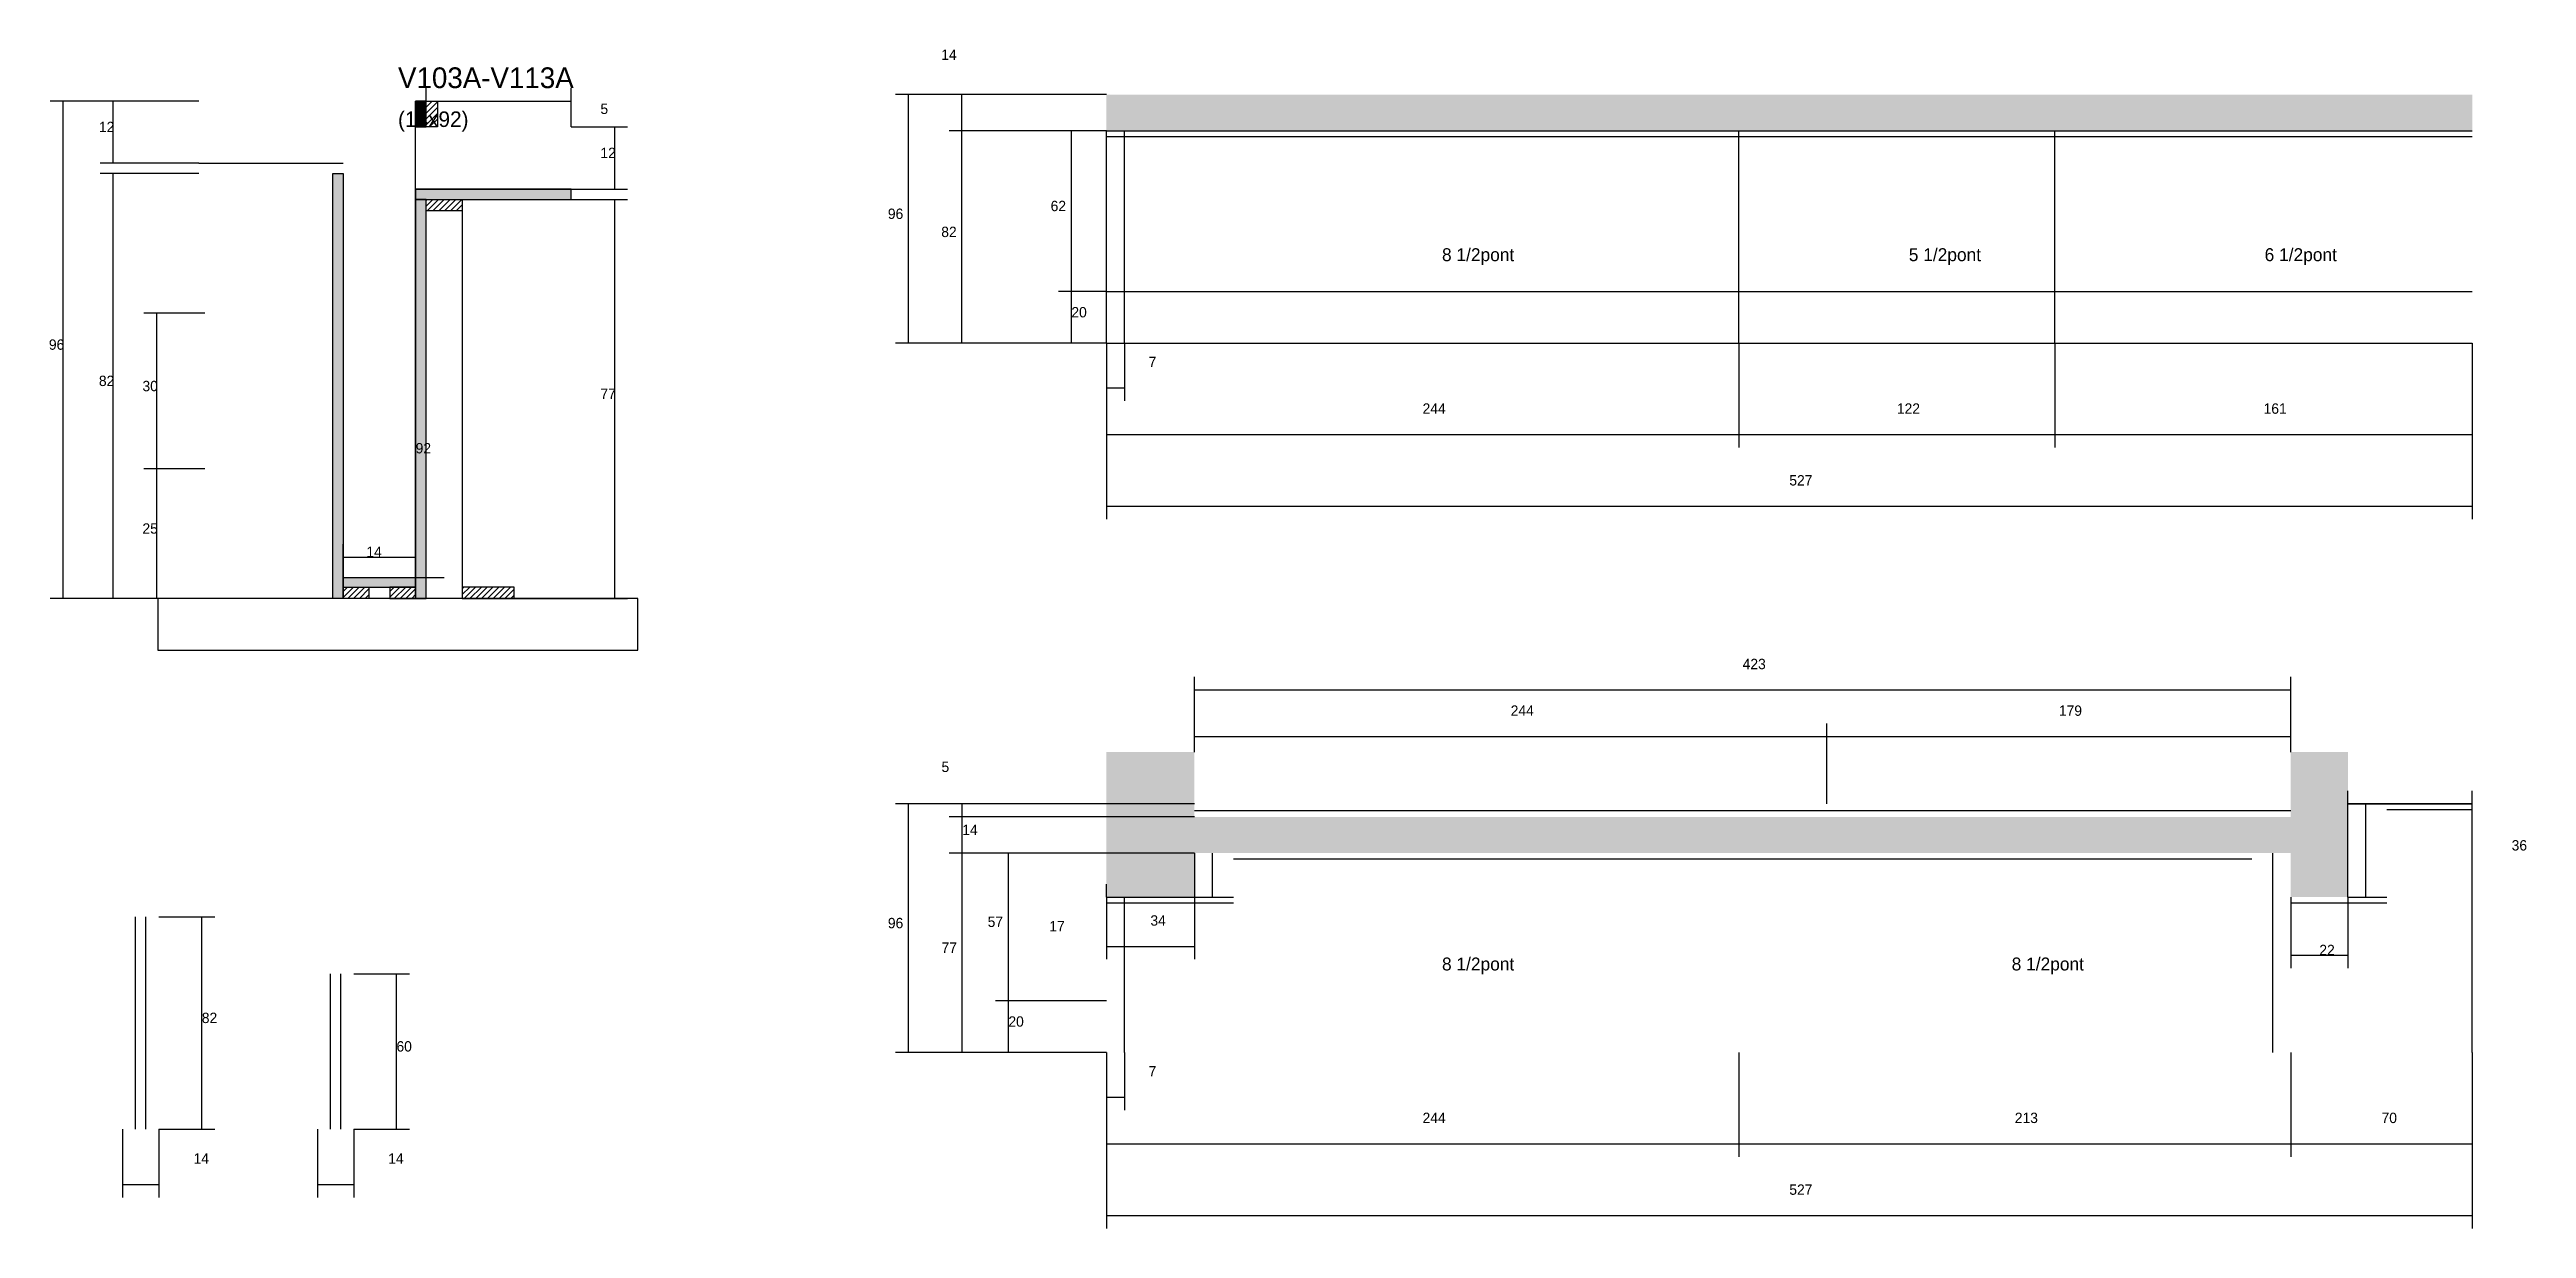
# Model space of a CAD drawing. Header units: metres. Extents: x -2848 to 22762, y -45195 to 1016.
# Drawn here: x 17466 to 18421, y -40035 to -39580 of the extents above; entities that cross this region are included whole.
import ezdxf

# ---------------------------------------------------------------- set-up
doc = ezdxf.new("R2010")
doc.units = ezdxf.units.M
for name, color, linetype in [('COTA', 4, 'Continuous'), ('Cota Seção (2x)', 4, 'Continuous'), ('Hachura', 253, 'Continuous'), ('Madeira', 126, 'Continuous'), ('NOMENCLATURA', 7, 'Continuous'), ('Painéis', 200, 'Continuous'), ('SARR_2.2x7', 40, 'Continuous'), ('SARR_EDITAR', 141, 'Continuous'), ('Texto Seção', 7, 'Continuous')]:
    doc.layers.add(name, color=color, linetype=linetype)

msp = doc.modelspace()

# ---------------------------------------------------------------- texts
at = {"layer": 'COTA'}
for s, p in [('14', (17809.6, -39584.1)), ('5', (17678.1, -39605)), ('12', (17484.6, -39612)), ('12', (17678.1, -39622)), ('62', (17851.8, -39642.5)), ('96', (17789, -39645.5)), ('82', (17809.6, -39652.5)), ('20', (17859.8, -39683.5)), ('96', (17465.3, -39696)), ('82', (17484.6, -39710)), ('7', (17889.6, -39702.7)), ('30', (17501.4, -39712)), ('77', (17678.1, -39715)), ('244', (17995.3, -39720.7)), ('122', (18178.3, -39720.7)), ('161', (18319.8, -39720.7)), ('527', (18136.8, -39748.4)), ('25', (17501.4, -39767)), ('423', (18118.8, -39819.3)), ('244', (18029.3, -39837.3)), ('179', (18240.8, -39837.3)), ('5', (17809.7, -39859)), ('14', (17817.7, -39883.3)), ('36', (18415.5, -39889.3)), ('96', (17789, -39919.3)), ('57', (17827.5, -39918.8)), ('17', (17851.3, -39920.5)), ('34', (17890.3, -39918.3)), ('77', (17809.7, -39928.8)), ('22', (18341.3, -39929.7)), ('82', (17524.3, -39955.9)), ('20', (17835.5, -39957.3)), ('60', (17599.4, -39966.9)), ('7', (17889.6, -39976.5)), ('244', (17995.3, -39994.5)), ('213', (18223.8, -39994.5)), ('70', (18365.3, -39994.5)), ('14', (17521.1, -40010.2)), ('14', (17596.2, -40010.2)), ('527', (18136.8, -40022.2))]:
    msp.add_text(s, height=4, dxfattribs=at).set_placement(p)
at = {"layer": 'Cota Seção (2x)'}
for s, p in [('92', (17606.8, -39736)), ('14', (17587.8, -39776))]:
    msp.add_text(s, height=4, dxfattribs=at).set_placement(p)
at = {"layer": 'NOMENCLATURA'}
for s, p in [('8 1/2pont', (18002.8, -39661.8)), ('5 1/2pont', (18182.9, -39661.8)), ('6 1/2pont', (18320.2, -39661.8)), ('8 1/2pont', (18002.8, -39935.6)), ('8 1/2pont', (18222.6, -39935.6))]:
    msp.add_text(s, height=5, dxfattribs=at).set_placement(p)
at = {"layer": 'Texto Seção'}
for s, height, p in [('V103A-V113A', 8, (17600, -39595)), ('(14x92)', 6, (17600, -39610))]:
    msp.add_text(s, height=height, dxfattribs=at).set_placement(p)

# ---------------------------------------------------------------- hatches: boundary and pattern name
at = {"layer": 'COTA'}
h = msp.add_hatch(dxfattribs=at)
h.set_pattern_fill('AR-CONC', scale=0.03)
h.paths.add_polyline_path([(17873.3, -39597.5), (17873.3, -39611.5), (18400.3, -39611.5), (18400.3, -39597.5)])
h = msp.add_hatch(dxfattribs=at)
h.set_pattern_fill('AR-CONC', scale=0.03)
h.paths.add_polyline_path([(17907.3, -39907.3), (17907.3, -39890.3), (18330.3, -39890.3), (18330.3, -39907.3), (18352.3, -39907.3), (18352.3, -39871.3), (18352.3, -39851.3), (18330.3, -39851.3), (18330.3, -39871.3), (18330.3, -39876.3), (17907.3, -39876.3), (17907.3, -39871.3), (17907.3, -39851.3), (17873.3, -39851.3), (17873.3, -39907.3)])
at = {"layer": 'Hachura'}
h = msp.add_hatch(color=8, dxfattribs=at)
h.dxf.hatch_style = 1
h.paths.add_polyline_path([(17610.8, -39600), (17606.8, -39600), (17606.8, -39600), (17606.8, -39610), (17606.8, -39610), (17610.8, -39610), (17610.8, -39610), (17610.8, -39600)])
h = msp.add_hatch(dxfattribs=at)
h.set_pattern_fill('ANSI31', scale=0.5)
h.paths.add_polyline_path([(17615.2, -39610), (17610.8, -39610), (17610.8, -39610), (17610.8, -39600), (17610.8, -39600), (17615.2, -39600), (17615.2, -39600), (17615.2, -39610)])
h = msp.add_hatch(color=8, dxfattribs=at)
h.dxf.hatch_style = 1
h.paths.add_polyline_path([(17574.8, -39628), (17578.8, -39628), (17578.8, -39628), (17578.8, -39792), (17578.8, -39792), (17574.8, -39792), (17574.8, -39792), (17574.8, -39628)])
h = msp.add_hatch(color=8, dxfattribs=at)
h.dxf.hatch_style = 1
h.paths.add_polyline_path([(17666.8, -39638), (17666.8, -39634), (17666.8, -39634), (17606.8, -39634), (17606.8, -39634), (17606.8, -39638), (17606.8, -39638), (17666.8, -39638)])
h = msp.add_hatch(color=8, dxfattribs=at)
h.dxf.hatch_style = 1
h.paths.add_polyline_path([(17610.8, -39638), (17606.8, -39638), (17606.8, -39638), (17606.8, -39792), (17606.8, -39792), (17610.8, -39792), (17610.8, -39792), (17610.8, -39638)])
h = msp.add_hatch(dxfattribs=at)
h.set_pattern_fill('ANSI31', scale=0.5)
h.paths.add_polyline_path([(17610.8, -39642.4), (17610.8, -39638), (17610.8, -39638), (17624.8, -39638), (17624.8, -39638), (17624.8, -39642.4), (17624.8, -39642.4), (17610.8, -39642.4)])
h = msp.add_hatch(color=8, dxfattribs=at)
h.dxf.hatch_style = 1
h.paths.add_polyline_path([(17606.8, -39787.6), (17606.8, -39784), (17606.8, -39784), (17578.8, -39784), (17578.8, -39784), (17578.8, -39787.6), (17578.8, -39787.6), (17606.8, -39787.6)])
h = msp.add_hatch(dxfattribs=at)
h.set_pattern_fill('ANSI31', scale=0.5)
h.paths.add_polyline_path([(17578.8, -39792), (17578.8, -39787.6), (17578.8, -39787.6), (17588.8, -39787.6), (17588.8, -39787.6), (17588.8, -39792), (17588.8, -39792), (17578.8, -39792)])
h = msp.add_hatch(dxfattribs=at)
h.set_pattern_fill('ANSI31', scale=0.5)
h.paths.add_polyline_path([(17606.8, -39792), (17606.8, -39787.6), (17606.8, -39787.6), (17596.8, -39787.6), (17596.8, -39787.6), (17596.8, -39792), (17596.8, -39792), (17606.8, -39792)])
h = msp.add_hatch(dxfattribs=at)
h.set_pattern_fill('ANSI31', scale=0.5)
h.paths.add_polyline_path([(17644.8, -39792), (17644.8, -39787.6), (17644.8, -39787.6), (17624.8, -39787.6), (17624.8, -39787.6), (17624.8, -39792), (17624.8, -39792), (17644.8, -39792)])

# ---------------------------------------------------------------- linework, layer by layer
at = {"layer": 'COTA'}
for p, q in [((17523.2, -39600), (17465.8, -39600)), ((17470.8, -39792), (17470.8, -39600)), ((17523.2, -39600), (17485.1, -39600)), ((17490.1, -39624), (17490.1, -39600)), ((17610.8, -39600), (17610.8, -39595)), ((17610.8, -39600), (17666.8, -39600)), ((17666.8, -39610), (17666.8, -39595)), ((17873.3, -39597.5), (17792, -39597.5)), ((17797, -39693.5), (17797, -39597.5)), ((17873.3, -39597.5), (17812.6, -39597.5)), ((17817.6, -39611.5), (17817.6, -39597.5)), ((17666.8, -39610), (17688.6, -39610)), ((17683.6, -39634), (17683.6, -39610)), ((17873.3, -39611.5), (17812.6, -39611.5)), ((17873.3, -39611.5), (17812.6, -39611.5)), ((17817.6, -39693.5), (17817.6, -39611.5)), ((17873.3, -39611.5), (17854.8, -39611.5)), ((17859.8, -39673.5), (17859.8, -39611.5)), ((17523.2, -39624), (17485.1, -39624)), ((17523.2, -39628), (17485.1, -39628)), ((17490.1, -39792), (17490.1, -39628)), ((17666.8, -39634), (17688.6, -39634)), ((17666.8, -39638), (17688.6, -39638)), ((17683.6, -39792), (17683.6, -39638)), ((17873.3, -39673.5), (17854.8, -39673.5)), ((17873.3, -39673.5), (17854.8, -39673.5)), ((17859.8, -39693.5), (17859.8, -39673.5)), ((17525.5, -39681.9), (17501.9, -39681.9)), ((17506.9, -39742), (17506.9, -39681.9)), ((17873.3, -39693.5), (17792, -39693.5)), ((17873.3, -39693.5), (17812.6, -39693.5)), ((17873.3, -39693.5), (17854.8, -39693.5)), ((17873.3, -39693.5), (17873.3, -39733.7)), ((17873.3, -39693.5), (17873.3, -39761.4)), ((17873.3, -39693.5), (17873.3, -39715.7)), ((17880.3, -39693.5), (17880.3, -39715.7)), ((18117.3, -39693.5), (18117.3, -39733.7)), ((18117.3, -39693.5), (18117.3, -39733.7)), ((18239.3, -39693.5), (18239.3, -39733.7)), ((18239.3, -39693.5), (18239.3, -39733.7)), ((18400.3, -39693.5), (18400.3, -39733.7)), ((18400.3, -39693.5), (18400.3, -39761.4)), ((17873.3, -39710.7), (17880.3, -39710.7)), ((17873.3, -39728.7), (18117.3, -39728.7)), ((18117.3, -39728.7), (18239.3, -39728.7)), ((18239.3, -39728.7), (18400.3, -39728.7)), ((17525.5, -39742), (17501.9, -39742)), ((17525.5, -39742), (17501.9, -39742)), ((17506.9, -39792), (17506.9, -39742)), ((17873.3, -39756.4), (18400.3, -39756.4)), ((17545.2, -39792), (17465.8, -39792)), ((17545.2, -39792), (17485.1, -39792)), ((17525.5, -39792), (17501.9, -39792)), ((17640.4, -39792), (17688.6, -39792)), ((17907.3, -39851.3), (17907.3, -39822.3)), ((18330.3, -39851.3), (18330.3, -39822.3)), ((17907.3, -39827.3), (18330.3, -39827.3)), ((17907.3, -39851.3), (17907.3, -39840.3)), ((18151.3, -39871.3), (18151.3, -39840.3)), ((18151.3, -39871.3), (18151.3, -39840.3)), ((18330.3, -39851.3), (18330.3, -39840.3)), ((17907.3, -39845.3), (18151.3, -39845.3)), ((18151.3, -39845.3), (18330.3, -39845.3)), ((18352.3, -39907.3), (18352.3, -39866.3)), ((18400.3, -39871.3), (18400.3, -39866.3)), ((17907.3, -39871.3), (17792, -39871.3)), ((17797, -39967.3), (17797, -39871.3)), ((17907.3, -39871.3), (17812.7, -39871.3)), ((17873.3, -39876.3), (17812.7, -39876.3)), ((17907.3, -39876.3), (17812.7, -39876.3)), ((17817.7, -39876.3), (17817.7, -39871.3)), ((17817.7, -39890.3), (17817.7, -39876.3)), ((18352.3, -39871.3), (18400.3, -39871.3)), ((17873.3, -39890.3), (17812.7, -39890.3)), ((17873.3, -39890.3), (17812.7, -39890.3)), ((17817.7, -39967.3), (17817.7, -39890.3)), ((17907.3, -39890.3), (17830.5, -39890.3)), ((17835.5, -39947.3), (17835.5, -39890.3)), ((17907.3, -39890.3), (17907.3, -39912.3)), ((17873.3, -39907.3), (17873.3, -39902.3)), ((17873.3, -39907.3), (17873.3, -39931.3)), ((17873.3, -39907.3), (17907.3, -39907.3)), ((17907.3, -39907.3), (17907.3, -39931.3)), ((18330.3, -39907.3), (18330.3, -39934.7)), ((18352.3, -39907.3), (18352.3, -39934.7)), ((17507.7, -39914.9), (17529.3, -39914.9)), ((17524.3, -39996.9), (17524.3, -39914.9)), ((17873.3, -39926.3), (17907.3, -39926.3)), ((17582.9, -39936.9), (17604.4, -39936.9)), ((17599.4, -39996.9), (17599.4, -39936.9)), ((18330.3, -39929.7), (18352.3, -39929.7)), ((17873.3, -39947.3), (17830.5, -39947.3)), ((17873.3, -39947.3), (17830.5, -39947.3)), ((17835.5, -39967.3), (17835.5, -39947.3)), ((17873.3, -39967.3), (17792, -39967.3)), ((17873.3, -39967.3), (17812.7, -39967.3)), ((17873.3, -39967.3), (17830.5, -39967.3)), ((17873.3, -39967.3), (17873.3, -40007.5)), ((17873.3, -39967.3), (17873.3, -40035.2)), ((17873.3, -39967.3), (17873.3, -39989.5)), ((17880.3, -39967.3), (17880.3, -39989.5)), ((18117.3, -39967.3), (18117.3, -40007.5)), ((18117.3, -39967.3), (18117.3, -40007.5)), ((18330.3, -39967.3), (18330.3, -40007.5)), ((18330.3, -39967.3), (18330.3, -40007.5)), ((18400.3, -39967.3), (18400.3, -40007.5)), ((18400.3, -39967.3), (18400.3, -40035.2)), ((17873.3, -39984.5), (17880.3, -39984.5)), ((17493.7, -39996.9), (17493.7, -40023.2)), ((17507.7, -39996.9), (17529.3, -39996.9)), ((17507.7, -39996.9), (17507.7, -40023.2)), ((17568.9, -39996.9), (17568.9, -40023.2)), ((17582.9, -39996.9), (17604.4, -39996.9)), ((17582.9, -39996.9), (17582.9, -40023.2)), ((17873.3, -40002.5), (18117.3, -40002.5)), ((18117.3, -40002.5), (18330.3, -40002.5)), ((18330.3, -40002.5), (18400.3, -40002.5)), ((17493.7, -40018.2), (17507.7, -40018.2)), ((17568.9, -40018.2), (17582.9, -40018.2)), ((17873.3, -40030.2), (18400.3, -40030.2))]:
    msp.add_line(p, q, dxfattribs=at)
at = {"layer": 'Cota Seção (2x)'}
for p, q in [((17606.8, -39784), (17606.8, -39600)), ((17606.8, -39600), (17611.8, -39600)), ((17578.8, -39792), (17578.8, -39771)), ((17606.8, -39792), (17606.8, -39771)), ((17578.8, -39776), (17606.8, -39776)), ((17617.8, -39784), (17601.8, -39784))]:
    msp.add_line(p, q, dxfattribs=at)
at = {"layer": 'Madeira'}
for points in [[(17615.2, -39610), (17610.8, -39610), (17610.8, -39600), (17615.2, -39600)], [(17610.8, -39642.4), (17610.8, -39638), (17624.8, -39638), (17624.8, -39642.4)], [(17610.8, -39638), (17624.8, -39638), (17624.8, -39792), (17610.8, -39792)], [(17507.3, -39812), (17692.5, -39812), (17692.5, -39792), (17507.3, -39792)], [(17578.8, -39792), (17578.8, -39787.6), (17588.8, -39787.6), (17588.8, -39792)], [(17606.8, -39792), (17606.8, -39787.6), (17596.8, -39787.6), (17596.8, -39792)], [(17644.8, -39792), (17644.8, -39787.6), (17624.8, -39787.6), (17624.8, -39792)]]:
    msp.add_lwpolyline(points, close=True, dxfattribs=at)
at = {"layer": 'Painéis'}
for p, q in [((17873.3, -39611.5), (18400.3, -39611.5)), ((17873.3, -39693.5), (17873.3, -39611.5)), ((18117.3, -39693.5), (18117.3, -39611.5)), ((18239.3, -39693.5), (18239.3, -39611.5)), ((17523.2, -39624), (17578.8, -39624)), ((17606.8, -39634), (17666.8, -39634)), ((17873.3, -39673.5), (18400.3, -39673.5)), ((17873.3, -39693.5), (18400.3, -39693.5))]:
    msp.add_line(p, q, dxfattribs=at)
for points in [[(17610.8, -39600), (17606.8, -39600), (17606.8, -39610), (17610.8, -39610)], [(17574.8, -39628), (17578.8, -39628), (17578.8, -39792), (17574.8, -39792)], [(17666.8, -39638), (17666.8, -39634), (17606.8, -39634), (17606.8, -39638)], [(17610.8, -39638), (17606.8, -39638), (17606.8, -39792), (17610.8, -39792)], [(17606.8, -39787.6), (17606.8, -39784), (17578.8, -39784), (17578.8, -39787.6)]]:
    msp.add_lwpolyline(points, close=True, dxfattribs=at)
msp.add_lwpolyline([(18400.3, -39967.3), (18400.3, -39871.3), (18352.3, -39871.3)], dxfattribs=at)
at = {"layer": 'SARR_2.2x7'}
for p, q in [((17880.3, -39693.5), (17880.3, -39611.5)), ((17873.3, -39613.7), (18117.3, -39613.7)), ((18117.3, -39613.7), (18239.3, -39613.7)), ((18239.3, -39613.7), (18400.3, -39613.7)), ((18359.3, -39907.3), (18359.3, -39871.3)), ((18367.3, -39873.5), (18400.3, -39873.5)), ((17914.3, -39907.3), (17914.3, -39890.3)), ((17922.3, -39892.5), (18117.3, -39892.5)), ((18117.3, -39892.5), (18315.3, -39892.5)), ((18323.3, -39967.3), (18323.3, -39890.3)), ((17880.3, -39967.3), (17880.3, -39907.3)), ((17907.3, -39907.3), (17922.3, -39907.3)), ((18352.3, -39907.3), (18367.3, -39907.3)), ((17873.3, -39909.5), (17922.3, -39909.5)), ((18330.3, -39909.5), (18367.3, -39909.5))]:
    msp.add_line(p, q, dxfattribs=at)
at = {"layer": 'SARR_EDITAR'}
for p, q in [((17907.3, -39873.8), (18151.3, -39873.8)), ((18151.3, -39873.8), (18330.3, -39873.8)), ((17498.7, -39996.9), (17498.7, -39914.9)), ((17502.7, -39996.9), (17502.7, -39914.9)), ((17573.9, -39996.9), (17573.9, -39936.9)), ((17577.9, -39996.9), (17577.9, -39936.9))]:
    msp.add_line(p, q, dxfattribs=at)

msp.set_redraw_order([(e.dxf.handle, doc.entitydb.next_handle()) for e in msp.query("TEXT MTEXT ATTDEF DIMENSION ARC_DIMENSION")])  # texts and dimensions are drawn at this point

doc.saveas('drawing.dxf')
